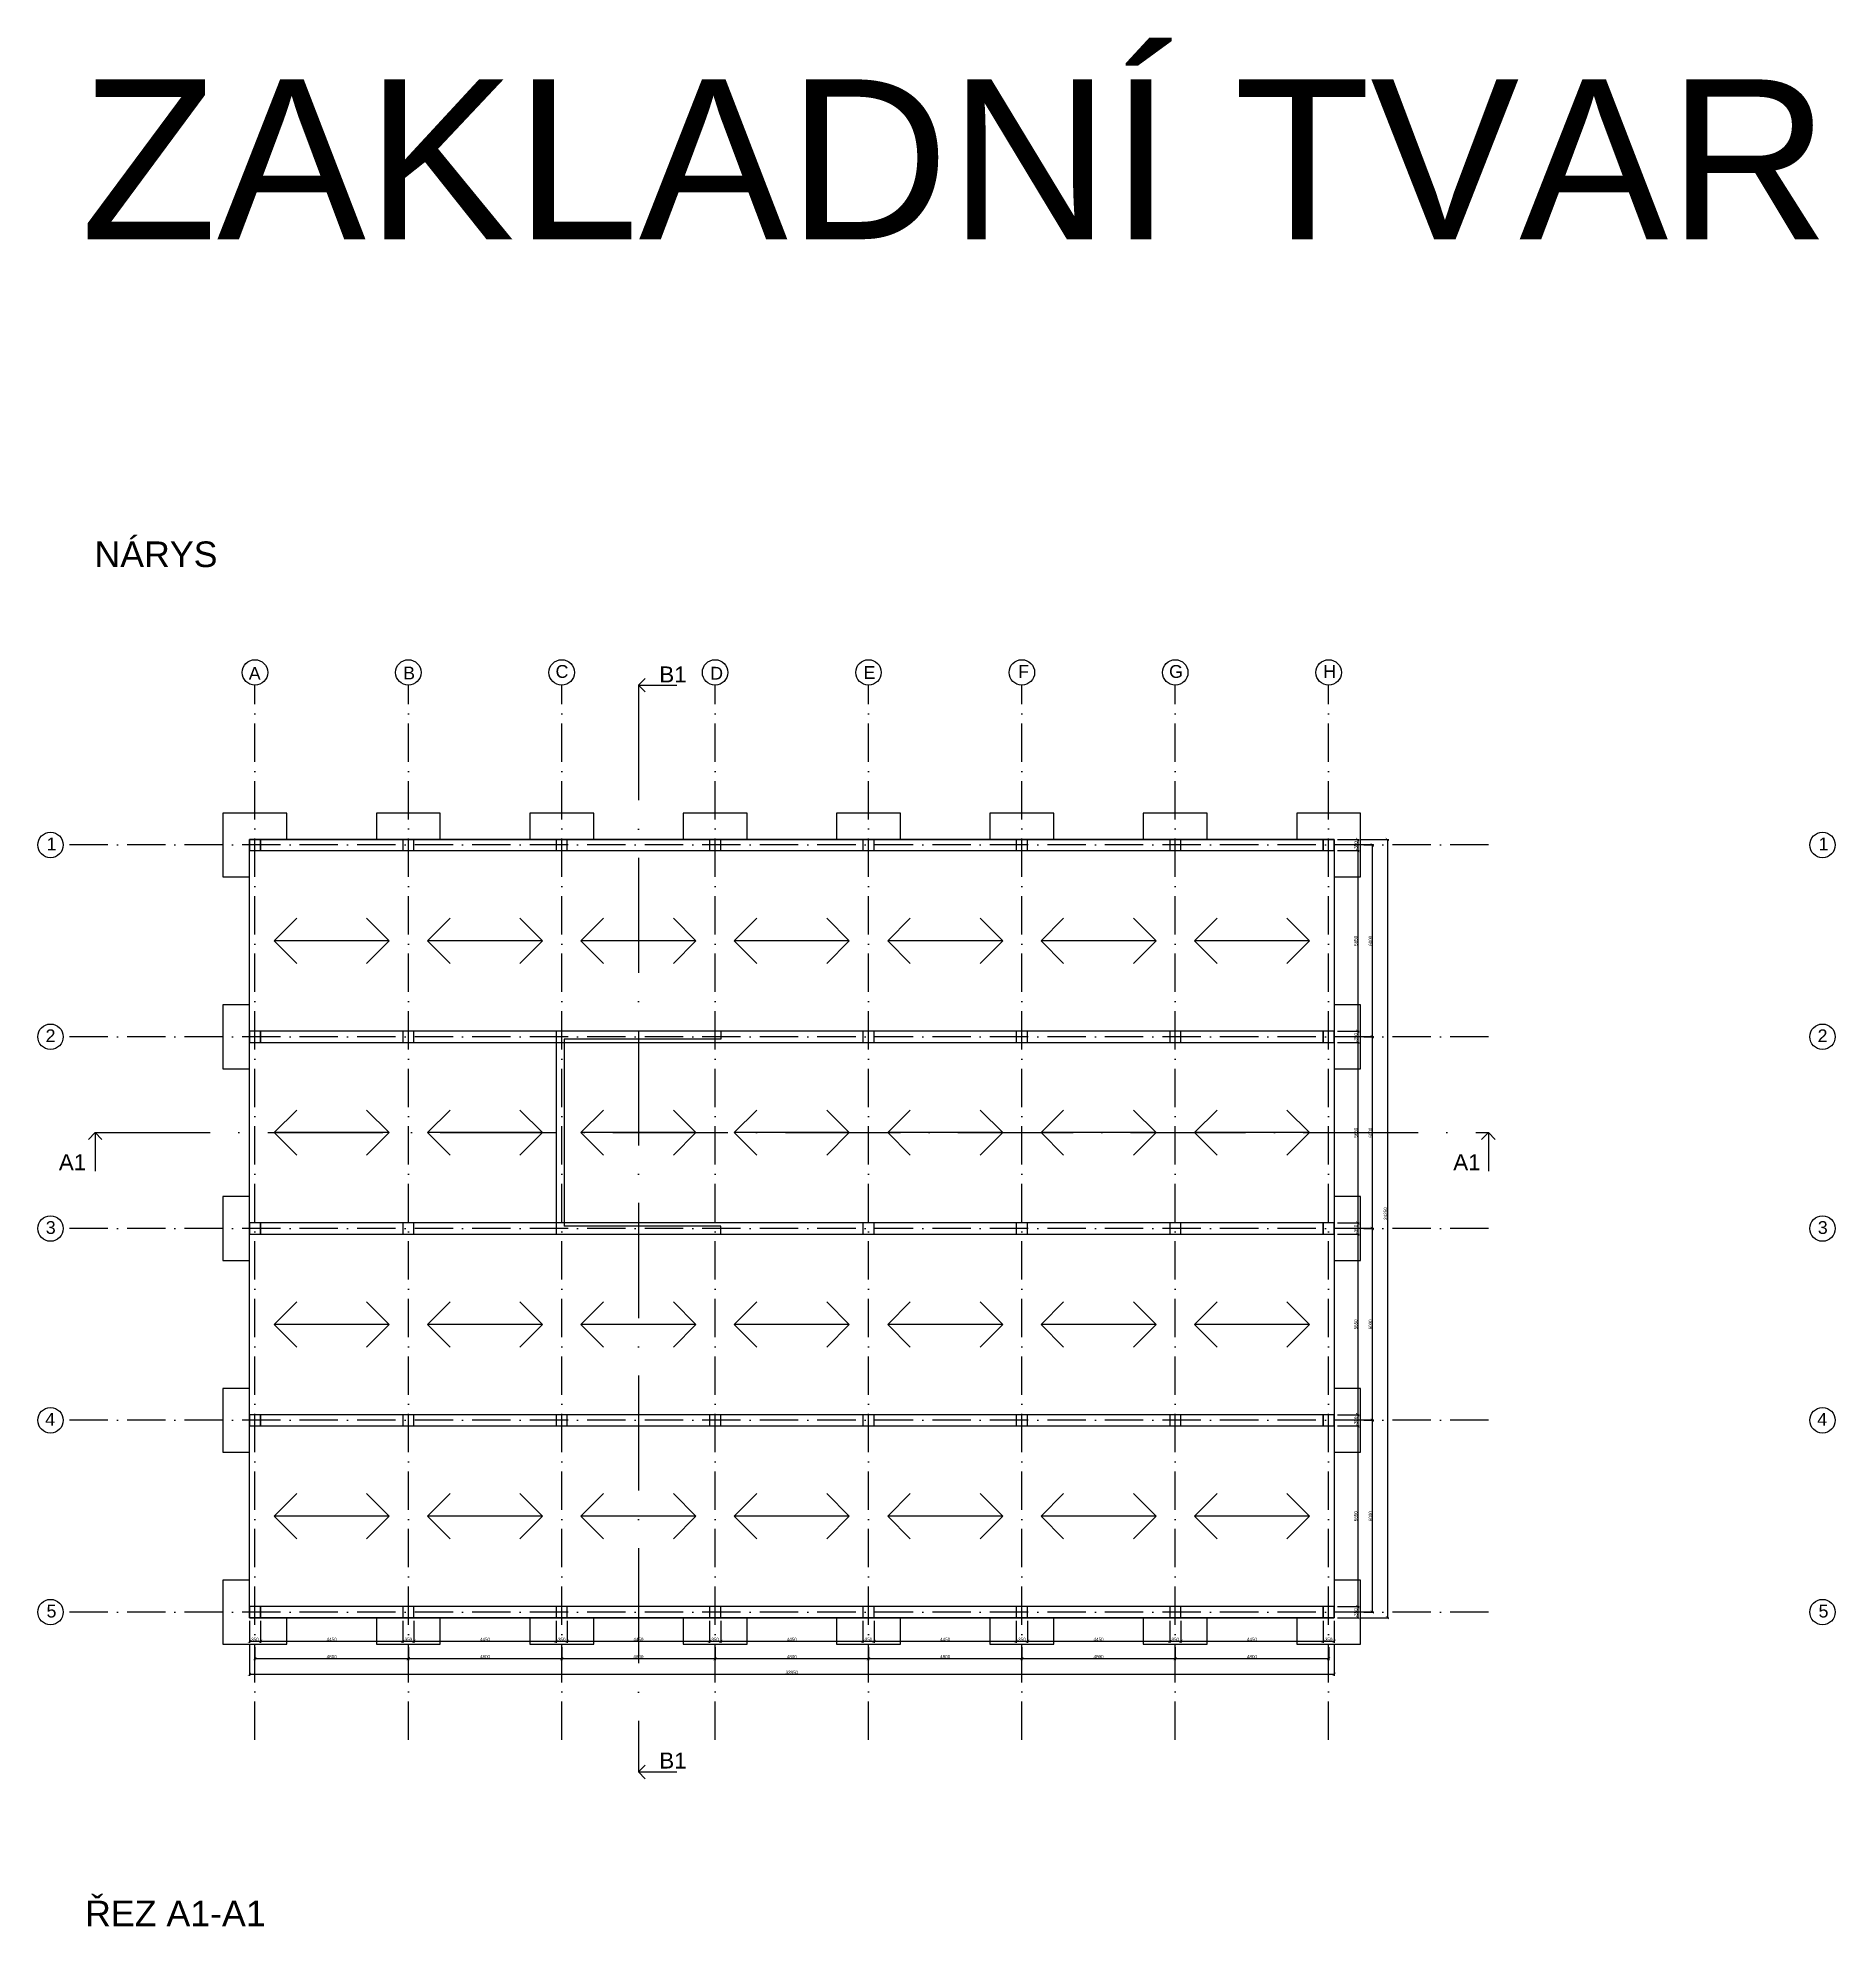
# Model space of a CAD drawing. Header units: millimetres. Extents: x 1924 to 471109, y -30014 to 109986.
# Drawn here: x 1924 to 58173, y 36938 to 96021 of the extents above; entities that cross this region are included whole.
import ezdxf

# ---------------------------------------------------------------- set-up
doc = ezdxf.new("R2010")
doc.units = ezdxf.units.MM
doc.header["$LTSCALE"] = 100
doc.linetypes.add('ACAD_ISO10W100', pattern=[18, 12, -3, 0, -3])
doc.layers.add('DESKA', color=40, linetype='Continuous', lineweight=30, plot=False)
doc.layers.add('nosne steny', color=140, linetype='Continuous', lineweight=30, plot=False)
for name, color, linetype in [('koty', 140, 'Continuous'), ('rez osy', 255, 'ACAD_ISO10W100'), ('smer pnuti', 255, 'Continuous')]:
    doc.layers.add(name, color=color, linetype=linetype)
for name, color, linetype, plot in [('osy objektu', 130, 'ACAD_ISO10W100', False), ('osy objektu text', 130, 'Continuous', False), ('pasy', 50, 'Continuous', False), ('patky', 240, 'Continuous', False), ('POJMENOVANI', 255, 'Continuous', False)]:
    doc.layers.add(name, color=color, linetype=linetype, plot=plot)
doc.layers.add('sloupy', color=90, linetype='Continuous', lineweight=30)
doc.styles.add('osy', font='arial.ttf', dxfattribs={"height": 400})
doc.styles.add('popisky', font='arial.ttf', dxfattribs={"height": 200})
doc.styles.add('rez', font='arial.ttf', dxfattribs={"height": 500})
doc.styles.get("Standard").update_dxf_attribs({"font": 'arial.ttf'})
doc.styles.add('ZADANI', font='arial.ttf', dxfattribs={"height": 5000})
doc.dimstyles.new('koty 100', dxfattribs={"dimtxt": 100, "dimasz": 100, "dimexe": 50, "dimexo": 100, "dimgap": 10, "dimtad": 1, "dimtxsty": 'Standard', "dimblk": 'ARCHTICK', "dimcen": 2.5, "dimadec": 0, "dimazin": 0, "dimtfac": 1, "dimtmove": 0, "dimatfit": 3, "dimfxl": 1, "dimarcsym": 0})

# ---------------------------------------------------------------- blocks, each defined once
blk = doc.blocks.new('_ArchTick')
at = {"color": 0, "linetype": 'ByBlock', "const_width": 0.15}
blk.add_lwpolyline([(-0.5, -0.5), (0.5, 0.5)], dxfattribs=at)
blk = doc.blocks.new('*D2')
at = {"layer": 'Defpoints', "color": 0, "transparency": 16777216}
for p in [(42496, 70941), (42496, 70591), (43230, 70591)]:
    blk.add_point(p, dxfattribs=at)
at = {"layer": 'koty', "color": 0, "lineweight": -2, "transparency": 16777216}
for p, q in [((42596, 70941), (43280, 70941)), ((43230, 70941), (43230, 70591)), ((42596, 70591), (43280, 70591))]:
    blk.add_line(p, q, dxfattribs=at)
at = {"layer": 'koty', "color": 0, "lineweight": -2, "transparency": 16777216, "xscale": 100, "yscale": 100, "zscale": 100}
for p, rotation in [((43230, 70941), 90), ((43230, 70591), 270)]:
    blk.add_blockref('_ArchTick', p, dxfattribs=dict(at, rotation=rotation))
at = {"layer": 'koty', "color": 0, "transparency": 16777216, "insert": (43169, 70766), "char_height": 100, "attachment_point": 5, "rotation": 90}
blk.add_mtext('350', dxfattribs=at)
blk = doc.blocks.new('*D3')
at = {"layer": 'Defpoints', "color": 0, "transparency": 16777216}
for p in [(42496, 70591), (42496, 64941), (43230, 64941)]:
    blk.add_point(p, dxfattribs=at)
at = {"layer": 'koty', "color": 0, "lineweight": -2, "transparency": 16777216}
for p, q in [((42596, 70591), (43280, 70591)), ((43230, 70591), (43230, 64941)), ((42596, 64941), (43280, 64941))]:
    blk.add_line(p, q, dxfattribs=at)
at = {"layer": 'koty', "color": 0, "lineweight": -2, "transparency": 16777216, "xscale": 100, "yscale": 100, "zscale": 100}
for p, rotation in [((43230, 70591), 90), ((43230, 64941), 270)]:
    blk.add_blockref('_ArchTick', p, dxfattribs=dict(at, rotation=rotation))
at = {"layer": 'koty', "color": 0, "transparency": 16777216, "insert": (43169, 67766), "char_height": 100, "attachment_point": 5, "rotation": 90}
blk.add_mtext('5650', dxfattribs=at)
blk = doc.blocks.new('*D4')
at = {"layer": 'Defpoints', "color": 0, "transparency": 16777216}
for p in [(42496, 64941), (42496, 64591), (43230, 64591)]:
    blk.add_point(p, dxfattribs=at)
at = {"layer": 'koty', "color": 0, "lineweight": -2, "transparency": 16777216}
for p, q in [((42596, 64941), (43280, 64941)), ((42596, 64591), (43280, 64591)), ((43230, 64941), (43230, 64591))]:
    blk.add_line(p, q, dxfattribs=at)
at = {"layer": 'koty', "color": 0, "lineweight": -2, "transparency": 16777216, "xscale": 100, "yscale": 100, "zscale": 100}
for p, rotation in [((43230, 64941), 90), ((43230, 64591), 270)]:
    blk.add_blockref('_ArchTick', p, dxfattribs=dict(at, rotation=rotation))
at = {"layer": 'koty', "color": 0, "transparency": 16777216, "insert": (43169, 64766), "char_height": 100, "attachment_point": 5, "rotation": 90}
blk.add_mtext('350', dxfattribs=at)
blk = doc.blocks.new('*D5')
at = {"layer": 'Defpoints', "color": 0, "transparency": 16777216}
for p in [(42496, 64591), (42496, 58941), (43230, 58941)]:
    blk.add_point(p, dxfattribs=at)
at = {"layer": 'koty', "color": 0, "lineweight": -2, "transparency": 16777216}
for p, q in [((42596, 64591), (43280, 64591)), ((43230, 64591), (43230, 58941)), ((42596, 58941), (43280, 58941))]:
    blk.add_line(p, q, dxfattribs=at)
at = {"layer": 'koty', "color": 0, "lineweight": -2, "transparency": 16777216, "xscale": 100, "yscale": 100, "zscale": 100}
for p, rotation in [((43230, 64591), 90), ((43230, 58941), 270)]:
    blk.add_blockref('_ArchTick', p, dxfattribs=dict(at, rotation=rotation))
at = {"layer": 'koty', "color": 0, "transparency": 16777216, "insert": (43169, 61766), "char_height": 100, "attachment_point": 5, "rotation": 90}
blk.add_mtext('5650', dxfattribs=at)
blk = doc.blocks.new('*D6')
at = {"layer": 'Defpoints', "color": 0, "transparency": 16777216}
for p in [(42496, 58941), (42496, 58591), (43230, 58591)]:
    blk.add_point(p, dxfattribs=at)
at = {"layer": 'koty', "color": 0, "lineweight": -2, "transparency": 16777216}
for p, q in [((42596, 58941), (43280, 58941)), ((42596, 58591), (43280, 58591)), ((43230, 58941), (43230, 58591))]:
    blk.add_line(p, q, dxfattribs=at)
at = {"layer": 'koty', "color": 0, "lineweight": -2, "transparency": 16777216, "xscale": 100, "yscale": 100, "zscale": 100}
for p, rotation in [((43230, 58941), 90), ((43230, 58591), 270)]:
    blk.add_blockref('_ArchTick', p, dxfattribs=dict(at, rotation=rotation))
at = {"layer": 'koty', "color": 0, "transparency": 16777216, "insert": (43169, 58766), "char_height": 100, "attachment_point": 5, "rotation": 90}
blk.add_mtext('350', dxfattribs=at)
blk = doc.blocks.new('*D7')
at = {"layer": 'Defpoints', "color": 0, "transparency": 16777216}
for p in [(42496, 58591), (42496, 52941), (43230, 52941)]:
    blk.add_point(p, dxfattribs=at)
at = {"layer": 'koty', "color": 0, "lineweight": -2, "transparency": 16777216}
for p, q in [((42596, 58591), (43280, 58591)), ((43230, 58591), (43230, 52941)), ((42596, 52941), (43280, 52941))]:
    blk.add_line(p, q, dxfattribs=at)
at = {"layer": 'koty', "color": 0, "lineweight": -2, "transparency": 16777216, "xscale": 100, "yscale": 100, "zscale": 100}
for p, rotation in [((43230, 58591), 90), ((43230, 52941), 270)]:
    blk.add_blockref('_ArchTick', p, dxfattribs=dict(at, rotation=rotation))
at = {"layer": 'koty', "color": 0, "transparency": 16777216, "insert": (43169, 55766), "char_height": 100, "attachment_point": 5, "rotation": 90}
blk.add_mtext('5650', dxfattribs=at)
blk = doc.blocks.new('*D8')
at = {"layer": 'Defpoints', "color": 0, "transparency": 16777216}
for p in [(42496, 52941), (42496, 52591), (43230, 52591)]:
    blk.add_point(p, dxfattribs=at)
at = {"layer": 'koty', "color": 0, "lineweight": -2, "transparency": 16777216}
for p, q in [((42596, 52941), (43280, 52941)), ((42596, 52591), (43280, 52591)), ((43230, 52941), (43230, 52591))]:
    blk.add_line(p, q, dxfattribs=at)
at = {"layer": 'koty', "color": 0, "lineweight": -2, "transparency": 16777216, "xscale": 100, "yscale": 100, "zscale": 100}
for p, rotation in [((43230, 52941), 90), ((43230, 52591), 270)]:
    blk.add_blockref('_ArchTick', p, dxfattribs=dict(at, rotation=rotation))
at = {"layer": 'koty', "color": 0, "transparency": 16777216, "insert": (43169, 52766), "char_height": 100, "attachment_point": 5, "rotation": 90}
blk.add_mtext('350', dxfattribs=at)
blk = doc.blocks.new('*D9')
at = {"layer": 'Defpoints', "color": 0, "transparency": 16777216}
for p in [(42496, 52591), (42496, 46941), (43230, 46941)]:
    blk.add_point(p, dxfattribs=at)
at = {"layer": 'koty', "color": 0, "lineweight": -2, "transparency": 16777216}
for p, q in [((42596, 52591), (43280, 52591)), ((43230, 52591), (43230, 46941)), ((42596, 46941), (43280, 46941))]:
    blk.add_line(p, q, dxfattribs=at)
at = {"layer": 'koty', "color": 0, "lineweight": -2, "transparency": 16777216, "xscale": 100, "yscale": 100, "zscale": 100}
for p, rotation in [((43230, 52591), 90), ((43230, 46941), 270)]:
    blk.add_blockref('_ArchTick', p, dxfattribs=dict(at, rotation=rotation))
at = {"layer": 'koty', "color": 0, "transparency": 16777216, "insert": (43169, 49766), "char_height": 100, "attachment_point": 5, "rotation": 90}
blk.add_mtext('5650', dxfattribs=at)
blk = doc.blocks.new('*D10')
at = {"layer": 'Defpoints', "color": 0, "transparency": 16777216}
for p in [(42496, 46941), (42496, 46591), (43230, 46591)]:
    blk.add_point(p, dxfattribs=at)
at = {"layer": 'koty', "color": 0, "lineweight": -2, "transparency": 16777216}
for p, q in [((42596, 46941), (43280, 46941)), ((43230, 46941), (43230, 46591)), ((42596, 46591), (43280, 46591))]:
    blk.add_line(p, q, dxfattribs=at)
at = {"layer": 'koty', "color": 0, "lineweight": -2, "transparency": 16777216, "xscale": 100, "yscale": 100, "zscale": 100}
for p, rotation in [((43230, 46941), 90), ((43230, 46591), 270)]:
    blk.add_blockref('_ArchTick', p, dxfattribs=dict(at, rotation=rotation))
at = {"layer": 'koty', "color": 0, "transparency": 16777216, "insert": (43169, 46766), "char_height": 100, "attachment_point": 5, "rotation": 90}
blk.add_mtext('350', dxfattribs=at)
blk = doc.blocks.new('*D11')
at = {"layer": 'Defpoints', "color": 0, "transparency": 16777216}
for p in [(43321, 70766), (43321, 64766), (43687, 64766)]:
    blk.add_point(p, dxfattribs=at)
at = {"layer": 'koty', "color": 0, "lineweight": -2, "transparency": 16777216}
for p, q in [((43421, 70766), (43737, 70766)), ((43687, 70766), (43687, 64766)), ((43421, 64766), (43737, 64766))]:
    blk.add_line(p, q, dxfattribs=at)
at = {"layer": 'koty', "color": 0, "lineweight": -2, "transparency": 16777216, "xscale": 100, "yscale": 100, "zscale": 100}
for p, rotation in [((43687, 70766), 90), ((43687, 64766), 270)]:
    blk.add_blockref('_ArchTick', p, dxfattribs=dict(at, rotation=rotation))
at = {"layer": 'koty', "color": 0, "transparency": 16777216, "insert": (43626, 67766), "char_height": 100, "attachment_point": 5, "rotation": 90}
blk.add_mtext('6000', dxfattribs=at)
blk = doc.blocks.new('*D12')
at = {"layer": 'Defpoints', "color": 0, "transparency": 16777216}
for p in [(43321, 64766), (43321, 58766), (43687, 58766)]:
    blk.add_point(p, dxfattribs=at)
at = {"layer": 'koty', "color": 0, "lineweight": -2, "transparency": 16777216}
for p, q in [((43421, 64766), (43737, 64766)), ((43687, 64766), (43687, 58766)), ((43421, 58766), (43737, 58766))]:
    blk.add_line(p, q, dxfattribs=at)
at = {"layer": 'koty', "color": 0, "lineweight": -2, "transparency": 16777216, "xscale": 100, "yscale": 100, "zscale": 100}
for p, rotation in [((43687, 64766), 90), ((43687, 58766), 270)]:
    blk.add_blockref('_ArchTick', p, dxfattribs=dict(at, rotation=rotation))
at = {"layer": 'koty', "color": 0, "transparency": 16777216, "insert": (43626, 61766), "char_height": 100, "attachment_point": 5, "rotation": 90}
blk.add_mtext('6000', dxfattribs=at)
blk = doc.blocks.new('*D13')
at = {"layer": 'Defpoints', "color": 0, "transparency": 16777216}
for p in [(43321, 58766), (43321, 52766), (43687, 52766)]:
    blk.add_point(p, dxfattribs=at)
at = {"layer": 'koty', "color": 0, "lineweight": -2, "transparency": 16777216}
for p, q in [((43421, 58766), (43737, 58766)), ((43687, 58766), (43687, 52766)), ((43421, 52766), (43737, 52766))]:
    blk.add_line(p, q, dxfattribs=at)
at = {"layer": 'koty', "color": 0, "lineweight": -2, "transparency": 16777216, "xscale": 100, "yscale": 100, "zscale": 100}
for p, rotation in [((43687, 58766), 90), ((43687, 52766), 270)]:
    blk.add_blockref('_ArchTick', p, dxfattribs=dict(at, rotation=rotation))
at = {"layer": 'koty', "color": 0, "transparency": 16777216, "insert": (43626, 55766), "char_height": 100, "attachment_point": 5, "rotation": 90}
blk.add_mtext('6000', dxfattribs=at)
blk = doc.blocks.new('*D14')
at = {"layer": 'Defpoints', "color": 0, "transparency": 16777216}
for p in [(43321, 52766), (43321, 46766), (43687, 46766)]:
    blk.add_point(p, dxfattribs=at)
at = {"layer": 'koty', "color": 0, "lineweight": -2, "transparency": 16777216}
for p, q in [((43421, 52766), (43737, 52766)), ((43687, 52766), (43687, 46766)), ((43421, 46766), (43737, 46766))]:
    blk.add_line(p, q, dxfattribs=at)
at = {"layer": 'koty', "color": 0, "lineweight": -2, "transparency": 16777216, "xscale": 100, "yscale": 100, "zscale": 100}
for p, rotation in [((43687, 52766), 90), ((43687, 46766), 270)]:
    blk.add_blockref('_ArchTick', p, dxfattribs=dict(at, rotation=rotation))
at = {"layer": 'koty', "color": 0, "transparency": 16777216, "insert": (43626, 49766), "char_height": 100, "attachment_point": 5, "rotation": 90}
blk.add_mtext('6000', dxfattribs=at)
blk = doc.blocks.new('*D15')
at = {"layer": 'Defpoints', "color": 0, "transparency": 16777216}
for p in [(43230, 70941), (43230, 46591), (44158, 46591)]:
    blk.add_point(p, dxfattribs=at)
at = {"layer": 'koty', "color": 0, "lineweight": -2, "transparency": 16777216}
for p, q in [((43330, 70941), (44208, 70941)), ((44158, 70941), (44158, 46591)), ((43330, 46591), (44208, 46591))]:
    blk.add_line(p, q, dxfattribs=at)
at = {"layer": 'koty', "color": 0, "lineweight": -2, "transparency": 16777216, "xscale": 100, "yscale": 100, "zscale": 100}
for p, rotation in [((44158, 70941), 90), ((44158, 46591), 270)]:
    blk.add_blockref('_ArchTick', p, dxfattribs=dict(at, rotation=rotation))
at = {"layer": 'koty', "color": 0, "transparency": 16777216, "insert": (44097, 59234), "char_height": 100, "attachment_point": 5, "rotation": 90}
blk.add_mtext('24350', dxfattribs=at)
blk = doc.blocks.new('*D16')
at = {"layer": 'Defpoints', "color": 0, "transparency": 16777216}
for p in [(8546, 46591), (8896, 46591), (8896, 45851)]:
    blk.add_point(p, dxfattribs=at)
at = {"layer": 'koty', "color": 0, "lineweight": -2, "transparency": 16777216}
for p, q in [((8546, 46491), (8546, 45801)), ((8896, 46491), (8896, 45801)), ((8546, 45851), (8896, 45851))]:
    blk.add_line(p, q, dxfattribs=at)
at = {"layer": 'koty', "color": 0, "lineweight": -2, "transparency": 16777216, "xscale": 100, "yscale": 100, "zscale": 100, "rotation": 180}
blk.add_blockref('_ArchTick', (8546, 45851), dxfattribs=at)
at = {"layer": 'koty', "color": 0, "lineweight": -2, "transparency": 16777216, "xscale": 100, "yscale": 100, "zscale": 100}
blk.add_blockref('_ArchTick', (8896, 45851), dxfattribs=at)
at = {"layer": 'koty', "color": 0, "transparency": 16777216, "insert": (8721, 45912), "char_height": 100, "attachment_point": 5}
blk.add_mtext('350', dxfattribs=at)
blk = doc.blocks.new('*D17')
at = {"layer": 'Defpoints', "color": 0, "transparency": 16777216}
for p in [(8896, 46591), (13346, 46591), (13346, 45851)]:
    blk.add_point(p, dxfattribs=at)
at = {"layer": 'koty', "color": 0, "lineweight": -2, "transparency": 16777216}
for p, q in [((8896, 46491), (8896, 45801)), ((13346, 46491), (13346, 45801)), ((8896, 45851), (13346, 45851))]:
    blk.add_line(p, q, dxfattribs=at)
at = {"layer": 'koty', "color": 0, "lineweight": -2, "transparency": 16777216, "xscale": 100, "yscale": 100, "zscale": 100, "rotation": 180}
blk.add_blockref('_ArchTick', (8896, 45851), dxfattribs=at)
at = {"layer": 'koty', "color": 0, "lineweight": -2, "transparency": 16777216, "xscale": 100, "yscale": 100, "zscale": 100}
blk.add_blockref('_ArchTick', (13346, 45851), dxfattribs=at)
at = {"layer": 'koty', "color": 0, "transparency": 16777216, "insert": (11121, 45912), "char_height": 100, "attachment_point": 5}
blk.add_mtext('4450', dxfattribs=at)
blk = doc.blocks.new('*D18')
at = {"layer": 'Defpoints', "color": 0, "transparency": 16777216}
for p in [(13346, 46591), (13696, 46591), (13696, 45851)]:
    blk.add_point(p, dxfattribs=at)
at = {"layer": 'koty', "color": 0, "lineweight": -2, "transparency": 16777216}
for p, q in [((13346, 46491), (13346, 45801)), ((13696, 46491), (13696, 45801)), ((13346, 45851), (13696, 45851))]:
    blk.add_line(p, q, dxfattribs=at)
at = {"layer": 'koty', "color": 0, "lineweight": -2, "transparency": 16777216, "xscale": 100, "yscale": 100, "zscale": 100, "rotation": 180}
blk.add_blockref('_ArchTick', (13346, 45851), dxfattribs=at)
at = {"layer": 'koty', "color": 0, "lineweight": -2, "transparency": 16777216, "xscale": 100, "yscale": 100, "zscale": 100}
blk.add_blockref('_ArchTick', (13696, 45851), dxfattribs=at)
at = {"layer": 'koty', "color": 0, "transparency": 16777216, "insert": (13521, 45912), "char_height": 100, "attachment_point": 5}
blk.add_mtext('350', dxfattribs=at)
blk = doc.blocks.new('*D19')
at = {"layer": 'Defpoints', "color": 0, "transparency": 16777216}
for p in [(13696, 46591), (18146, 46591), (18146, 45851)]:
    blk.add_point(p, dxfattribs=at)
at = {"layer": 'koty', "color": 0, "lineweight": -2, "transparency": 16777216}
for p, q in [((13696, 46491), (13696, 45801)), ((18146, 46491), (18146, 45801)), ((13696, 45851), (18146, 45851))]:
    blk.add_line(p, q, dxfattribs=at)
at = {"layer": 'koty', "color": 0, "lineweight": -2, "transparency": 16777216, "xscale": 100, "yscale": 100, "zscale": 100, "rotation": 180}
blk.add_blockref('_ArchTick', (13696, 45851), dxfattribs=at)
at = {"layer": 'koty', "color": 0, "lineweight": -2, "transparency": 16777216, "xscale": 100, "yscale": 100, "zscale": 100}
blk.add_blockref('_ArchTick', (18146, 45851), dxfattribs=at)
at = {"layer": 'koty', "color": 0, "transparency": 16777216, "insert": (15921, 45912), "char_height": 100, "attachment_point": 5}
blk.add_mtext('4450', dxfattribs=at)
blk = doc.blocks.new('*D20')
at = {"layer": 'Defpoints', "color": 0, "transparency": 16777216}
for p in [(18146, 46591), (18496, 46591), (18496, 45851)]:
    blk.add_point(p, dxfattribs=at)
at = {"layer": 'koty', "color": 0, "lineweight": -2, "transparency": 16777216}
for p, q in [((18146, 46491), (18146, 45801)), ((18496, 46491), (18496, 45801)), ((18146, 45851), (18496, 45851))]:
    blk.add_line(p, q, dxfattribs=at)
at = {"layer": 'koty', "color": 0, "lineweight": -2, "transparency": 16777216, "xscale": 100, "yscale": 100, "zscale": 100, "rotation": 180}
blk.add_blockref('_ArchTick', (18146, 45851), dxfattribs=at)
at = {"layer": 'koty', "color": 0, "lineweight": -2, "transparency": 16777216, "xscale": 100, "yscale": 100, "zscale": 100}
blk.add_blockref('_ArchTick', (18496, 45851), dxfattribs=at)
at = {"layer": 'koty', "color": 0, "transparency": 16777216, "insert": (18321, 45912), "char_height": 100, "attachment_point": 5}
blk.add_mtext('350', dxfattribs=at)
blk = doc.blocks.new('*D21')
at = {"layer": 'Defpoints', "color": 0, "transparency": 16777216}
for p in [(18496, 46591), (22946, 46591), (22946, 45851)]:
    blk.add_point(p, dxfattribs=at)
at = {"layer": 'koty', "color": 0, "lineweight": -2, "transparency": 16777216}
for p, q in [((18496, 46491), (18496, 45801)), ((22946, 46491), (22946, 45801)), ((18496, 45851), (22946, 45851))]:
    blk.add_line(p, q, dxfattribs=at)
at = {"layer": 'koty', "color": 0, "lineweight": -2, "transparency": 16777216, "xscale": 100, "yscale": 100, "zscale": 100, "rotation": 180}
blk.add_blockref('_ArchTick', (18496, 45851), dxfattribs=at)
at = {"layer": 'koty', "color": 0, "lineweight": -2, "transparency": 16777216, "xscale": 100, "yscale": 100, "zscale": 100}
blk.add_blockref('_ArchTick', (22946, 45851), dxfattribs=at)
at = {"layer": 'koty', "color": 0, "transparency": 16777216, "insert": (20721, 45912), "char_height": 100, "attachment_point": 5}
blk.add_mtext('4450', dxfattribs=at)
blk = doc.blocks.new('*D22')
at = {"layer": 'Defpoints', "color": 0, "transparency": 16777216}
for p in [(22946, 46591), (23296, 46591), (23296, 45851)]:
    blk.add_point(p, dxfattribs=at)
at = {"layer": 'koty', "color": 0, "lineweight": -2, "transparency": 16777216}
for p, q in [((22946, 46491), (22946, 45801)), ((23296, 46491), (23296, 45801)), ((22946, 45851), (23296, 45851))]:
    blk.add_line(p, q, dxfattribs=at)
at = {"layer": 'koty', "color": 0, "lineweight": -2, "transparency": 16777216, "xscale": 100, "yscale": 100, "zscale": 100, "rotation": 180}
blk.add_blockref('_ArchTick', (22946, 45851), dxfattribs=at)
at = {"layer": 'koty', "color": 0, "lineweight": -2, "transparency": 16777216, "xscale": 100, "yscale": 100, "zscale": 100}
blk.add_blockref('_ArchTick', (23296, 45851), dxfattribs=at)
at = {"layer": 'koty', "color": 0, "transparency": 16777216, "insert": (23121, 45912), "char_height": 100, "attachment_point": 5}
blk.add_mtext('350', dxfattribs=at)
blk = doc.blocks.new('*D23')
at = {"layer": 'Defpoints', "color": 0, "transparency": 16777216}
for p in [(23296, 46591), (27746, 46591), (27746, 45851)]:
    blk.add_point(p, dxfattribs=at)
at = {"layer": 'koty', "color": 0, "lineweight": -2, "transparency": 16777216}
for p, q in [((23296, 46491), (23296, 45801)), ((27746, 46491), (27746, 45801)), ((23296, 45851), (27746, 45851))]:
    blk.add_line(p, q, dxfattribs=at)
at = {"layer": 'koty', "color": 0, "lineweight": -2, "transparency": 16777216, "xscale": 100, "yscale": 100, "zscale": 100, "rotation": 180}
blk.add_blockref('_ArchTick', (23296, 45851), dxfattribs=at)
at = {"layer": 'koty', "color": 0, "lineweight": -2, "transparency": 16777216, "xscale": 100, "yscale": 100, "zscale": 100}
blk.add_blockref('_ArchTick', (27746, 45851), dxfattribs=at)
at = {"layer": 'koty', "color": 0, "transparency": 16777216, "insert": (25521, 45912), "char_height": 100, "attachment_point": 5}
blk.add_mtext('4450', dxfattribs=at)
blk = doc.blocks.new('*D24')
at = {"layer": 'Defpoints', "color": 0, "transparency": 16777216}
for p in [(27746, 46591), (28096, 46591), (28096, 45851)]:
    blk.add_point(p, dxfattribs=at)
at = {"layer": 'koty', "color": 0, "lineweight": -2, "transparency": 16777216}
for p, q in [((27746, 46491), (27746, 45801)), ((28096, 46491), (28096, 45801)), ((27746, 45851), (28096, 45851))]:
    blk.add_line(p, q, dxfattribs=at)
at = {"layer": 'koty', "color": 0, "lineweight": -2, "transparency": 16777216, "xscale": 100, "yscale": 100, "zscale": 100, "rotation": 180}
blk.add_blockref('_ArchTick', (27746, 45851), dxfattribs=at)
at = {"layer": 'koty', "color": 0, "lineweight": -2, "transparency": 16777216, "xscale": 100, "yscale": 100, "zscale": 100}
blk.add_blockref('_ArchTick', (28096, 45851), dxfattribs=at)
at = {"layer": 'koty', "color": 0, "transparency": 16777216, "insert": (27921, 45912), "char_height": 100, "attachment_point": 5}
blk.add_mtext('350', dxfattribs=at)
blk = doc.blocks.new('*D25')
at = {"layer": 'Defpoints', "color": 0, "transparency": 16777216}
for p in [(28096, 46591), (32546, 46591), (32546, 45851)]:
    blk.add_point(p, dxfattribs=at)
at = {"layer": 'koty', "color": 0, "lineweight": -2, "transparency": 16777216}
for p, q in [((28096, 46491), (28096, 45801)), ((32546, 46491), (32546, 45801)), ((28096, 45851), (32546, 45851))]:
    blk.add_line(p, q, dxfattribs=at)
at = {"layer": 'koty', "color": 0, "lineweight": -2, "transparency": 16777216, "xscale": 100, "yscale": 100, "zscale": 100, "rotation": 180}
blk.add_blockref('_ArchTick', (28096, 45851), dxfattribs=at)
at = {"layer": 'koty', "color": 0, "lineweight": -2, "transparency": 16777216, "xscale": 100, "yscale": 100, "zscale": 100}
blk.add_blockref('_ArchTick', (32546, 45851), dxfattribs=at)
at = {"layer": 'koty', "color": 0, "transparency": 16777216, "insert": (30321, 45912), "char_height": 100, "attachment_point": 5}
blk.add_mtext('4450', dxfattribs=at)
blk = doc.blocks.new('*D26')
at = {"layer": 'Defpoints', "color": 0, "transparency": 16777216}
for p in [(32546, 46591), (32896, 46591), (32896, 45851)]:
    blk.add_point(p, dxfattribs=at)
at = {"layer": 'koty', "color": 0, "lineweight": -2, "transparency": 16777216}
for p, q in [((32546, 46491), (32546, 45801)), ((32896, 46491), (32896, 45801)), ((32546, 45851), (32896, 45851))]:
    blk.add_line(p, q, dxfattribs=at)
at = {"layer": 'koty', "color": 0, "lineweight": -2, "transparency": 16777216, "xscale": 100, "yscale": 100, "zscale": 100, "rotation": 180}
blk.add_blockref('_ArchTick', (32546, 45851), dxfattribs=at)
at = {"layer": 'koty', "color": 0, "lineweight": -2, "transparency": 16777216, "xscale": 100, "yscale": 100, "zscale": 100}
blk.add_blockref('_ArchTick', (32896, 45851), dxfattribs=at)
at = {"layer": 'koty', "color": 0, "transparency": 16777216, "insert": (32721, 45912), "char_height": 100, "attachment_point": 5}
blk.add_mtext('350', dxfattribs=at)
blk = doc.blocks.new('*D27')
at = {"layer": 'Defpoints', "color": 0, "transparency": 16777216}
for p in [(32896, 46591), (37346, 46591), (37346, 45851)]:
    blk.add_point(p, dxfattribs=at)
at = {"layer": 'koty', "color": 0, "lineweight": -2, "transparency": 16777216}
for p, q in [((32896, 46491), (32896, 45801)), ((37346, 46491), (37346, 45801)), ((32896, 45851), (37346, 45851))]:
    blk.add_line(p, q, dxfattribs=at)
at = {"layer": 'koty', "color": 0, "lineweight": -2, "transparency": 16777216, "xscale": 100, "yscale": 100, "zscale": 100, "rotation": 180}
blk.add_blockref('_ArchTick', (32896, 45851), dxfattribs=at)
at = {"layer": 'koty', "color": 0, "lineweight": -2, "transparency": 16777216, "xscale": 100, "yscale": 100, "zscale": 100}
blk.add_blockref('_ArchTick', (37346, 45851), dxfattribs=at)
at = {"layer": 'koty', "color": 0, "transparency": 16777216, "insert": (35121, 45912), "char_height": 100, "attachment_point": 5}
blk.add_mtext('4450', dxfattribs=at)
blk = doc.blocks.new('*D28')
at = {"layer": 'Defpoints', "color": 0, "transparency": 16777216}
for p in [(37346, 46591), (37696, 46591), (37696, 45851)]:
    blk.add_point(p, dxfattribs=at)
at = {"layer": 'koty', "color": 0, "lineweight": -2, "transparency": 16777216}
for p, q in [((37346, 46491), (37346, 45801)), ((37696, 46491), (37696, 45801)), ((37346, 45851), (37696, 45851))]:
    blk.add_line(p, q, dxfattribs=at)
at = {"layer": 'koty', "color": 0, "lineweight": -2, "transparency": 16777216, "xscale": 100, "yscale": 100, "zscale": 100, "rotation": 180}
blk.add_blockref('_ArchTick', (37346, 45851), dxfattribs=at)
at = {"layer": 'koty', "color": 0, "lineweight": -2, "transparency": 16777216, "xscale": 100, "yscale": 100, "zscale": 100}
blk.add_blockref('_ArchTick', (37696, 45851), dxfattribs=at)
at = {"layer": 'koty', "color": 0, "transparency": 16777216, "insert": (37521, 45912), "char_height": 100, "attachment_point": 5}
blk.add_mtext('350', dxfattribs=at)
blk = doc.blocks.new('*D29')
at = {"layer": 'Defpoints', "color": 0, "transparency": 16777216}
for p in [(37696, 46591), (42146, 46591), (42146, 45851)]:
    blk.add_point(p, dxfattribs=at)
at = {"layer": 'koty', "color": 0, "lineweight": -2, "transparency": 16777216}
for p, q in [((37696, 46491), (37696, 45801)), ((42146, 46491), (42146, 45801)), ((37696, 45851), (42146, 45851))]:
    blk.add_line(p, q, dxfattribs=at)
at = {"layer": 'koty', "color": 0, "lineweight": -2, "transparency": 16777216, "xscale": 100, "yscale": 100, "zscale": 100, "rotation": 180}
blk.add_blockref('_ArchTick', (37696, 45851), dxfattribs=at)
at = {"layer": 'koty', "color": 0, "lineweight": -2, "transparency": 16777216, "xscale": 100, "yscale": 100, "zscale": 100}
blk.add_blockref('_ArchTick', (42146, 45851), dxfattribs=at)
at = {"layer": 'koty', "color": 0, "transparency": 16777216, "insert": (39921, 45912), "char_height": 100, "attachment_point": 5}
blk.add_mtext('4450', dxfattribs=at)
blk = doc.blocks.new('*D30')
at = {"layer": 'Defpoints', "color": 0, "transparency": 16777216}
for p in [(42146, 46591), (42496, 46591), (42496, 45851)]:
    blk.add_point(p, dxfattribs=at)
at = {"layer": 'koty', "color": 0, "lineweight": -2, "transparency": 16777216}
for p, q in [((42146, 46491), (42146, 45801)), ((42496, 46491), (42496, 45801)), ((42146, 45851), (42496, 45851))]:
    blk.add_line(p, q, dxfattribs=at)
at = {"layer": 'koty', "color": 0, "lineweight": -2, "transparency": 16777216, "xscale": 100, "yscale": 100, "zscale": 100, "rotation": 180}
blk.add_blockref('_ArchTick', (42146, 45851), dxfattribs=at)
at = {"layer": 'koty', "color": 0, "lineweight": -2, "transparency": 16777216, "xscale": 100, "yscale": 100, "zscale": 100}
blk.add_blockref('_ArchTick', (42496, 45851), dxfattribs=at)
at = {"layer": 'koty', "color": 0, "transparency": 16777216, "insert": (42321, 45912), "char_height": 100, "attachment_point": 5}
blk.add_mtext('350', dxfattribs=at)
blk = doc.blocks.new('*D31')
at = {"layer": 'Defpoints', "color": 0, "transparency": 16777216}
for p in [(8721, 45766), (13521, 45766), (13521, 45309)]:
    blk.add_point(p, dxfattribs=at)
at = {"layer": 'koty', "color": 0, "lineweight": -2, "transparency": 16777216}
for p, q in [((8721, 45666), (8721, 45259)), ((13521, 45666), (13521, 45259)), ((8721, 45309), (13521, 45309))]:
    blk.add_line(p, q, dxfattribs=at)
at = {"layer": 'koty', "color": 0, "lineweight": -2, "transparency": 16777216, "xscale": 100, "yscale": 100, "zscale": 100, "rotation": 180}
blk.add_blockref('_ArchTick', (8721, 45309), dxfattribs=at)
at = {"layer": 'koty', "color": 0, "lineweight": -2, "transparency": 16777216, "xscale": 100, "yscale": 100, "zscale": 100}
blk.add_blockref('_ArchTick', (13521, 45309), dxfattribs=at)
at = {"layer": 'koty', "color": 0, "transparency": 16777216, "insert": (11121, 45370), "char_height": 100, "attachment_point": 5}
blk.add_mtext('4800', dxfattribs=at)
blk = doc.blocks.new('*D32')
at = {"layer": 'Defpoints', "color": 0, "transparency": 16777216}
for p in [(13521, 45766), (18321, 45766), (18321, 45309)]:
    blk.add_point(p, dxfattribs=at)
at = {"layer": 'koty', "color": 0, "lineweight": -2, "transparency": 16777216}
for p, q in [((13521, 45666), (13521, 45259)), ((18321, 45666), (18321, 45259)), ((13521, 45309), (18321, 45309))]:
    blk.add_line(p, q, dxfattribs=at)
at = {"layer": 'koty', "color": 0, "lineweight": -2, "transparency": 16777216, "xscale": 100, "yscale": 100, "zscale": 100, "rotation": 180}
blk.add_blockref('_ArchTick', (13521, 45309), dxfattribs=at)
at = {"layer": 'koty', "color": 0, "lineweight": -2, "transparency": 16777216, "xscale": 100, "yscale": 100, "zscale": 100}
blk.add_blockref('_ArchTick', (18321, 45309), dxfattribs=at)
at = {"layer": 'koty', "color": 0, "transparency": 16777216, "insert": (15921, 45370), "char_height": 100, "attachment_point": 5}
blk.add_mtext('4800', dxfattribs=at)
blk = doc.blocks.new('*D33')
at = {"layer": 'Defpoints', "color": 0, "transparency": 16777216}
for p in [(18321, 45766), (23121, 45766), (23121, 45309)]:
    blk.add_point(p, dxfattribs=at)
at = {"layer": 'koty', "color": 0, "lineweight": -2, "transparency": 16777216}
for p, q in [((18321, 45666), (18321, 45259)), ((23121, 45666), (23121, 45259)), ((18321, 45309), (23121, 45309))]:
    blk.add_line(p, q, dxfattribs=at)
at = {"layer": 'koty', "color": 0, "lineweight": -2, "transparency": 16777216, "xscale": 100, "yscale": 100, "zscale": 100, "rotation": 180}
blk.add_blockref('_ArchTick', (18321, 45309), dxfattribs=at)
at = {"layer": 'koty', "color": 0, "lineweight": -2, "transparency": 16777216, "xscale": 100, "yscale": 100, "zscale": 100}
blk.add_blockref('_ArchTick', (23121, 45309), dxfattribs=at)
at = {"layer": 'koty', "color": 0, "transparency": 16777216, "insert": (20721, 45370), "char_height": 100, "attachment_point": 5}
blk.add_mtext('4800', dxfattribs=at)
blk = doc.blocks.new('*D34')
at = {"layer": 'Defpoints', "color": 0, "transparency": 16777216}
for p in [(23121, 45766), (27921, 45766), (27921, 45309)]:
    blk.add_point(p, dxfattribs=at)
at = {"layer": 'koty', "color": 0, "lineweight": -2, "transparency": 16777216}
for p, q in [((23121, 45666), (23121, 45259)), ((27921, 45666), (27921, 45259)), ((23121, 45309), (27921, 45309))]:
    blk.add_line(p, q, dxfattribs=at)
at = {"layer": 'koty', "color": 0, "lineweight": -2, "transparency": 16777216, "xscale": 100, "yscale": 100, "zscale": 100, "rotation": 180}
blk.add_blockref('_ArchTick', (23121, 45309), dxfattribs=at)
at = {"layer": 'koty', "color": 0, "lineweight": -2, "transparency": 16777216, "xscale": 100, "yscale": 100, "zscale": 100}
blk.add_blockref('_ArchTick', (27921, 45309), dxfattribs=at)
at = {"layer": 'koty', "color": 0, "transparency": 16777216, "insert": (25521, 45370), "char_height": 100, "attachment_point": 5}
blk.add_mtext('4800', dxfattribs=at)
blk = doc.blocks.new('*D35')
at = {"layer": 'Defpoints', "color": 0, "transparency": 16777216}
for p in [(27921, 45766), (32721, 45766), (32721, 45309)]:
    blk.add_point(p, dxfattribs=at)
at = {"layer": 'koty', "color": 0, "lineweight": -2, "transparency": 16777216}
for p, q in [((27921, 45666), (27921, 45259)), ((32721, 45666), (32721, 45259)), ((27921, 45309), (32721, 45309))]:
    blk.add_line(p, q, dxfattribs=at)
at = {"layer": 'koty', "color": 0, "lineweight": -2, "transparency": 16777216, "xscale": 100, "yscale": 100, "zscale": 100, "rotation": 180}
blk.add_blockref('_ArchTick', (27921, 45309), dxfattribs=at)
at = {"layer": 'koty', "color": 0, "lineweight": -2, "transparency": 16777216, "xscale": 100, "yscale": 100, "zscale": 100}
blk.add_blockref('_ArchTick', (32721, 45309), dxfattribs=at)
at = {"layer": 'koty', "color": 0, "transparency": 16777216, "insert": (30321, 45370), "char_height": 100, "attachment_point": 5}
blk.add_mtext('4800', dxfattribs=at)
blk = doc.blocks.new('*D36')
at = {"layer": 'Defpoints', "color": 0, "transparency": 16777216}
for p in [(32721, 45766), (37521, 45766), (37521, 45309)]:
    blk.add_point(p, dxfattribs=at)
at = {"layer": 'koty', "color": 0, "lineweight": -2, "transparency": 16777216}
for p, q in [((32721, 45666), (32721, 45259)), ((37521, 45666), (37521, 45259)), ((32721, 45309), (37521, 45309))]:
    blk.add_line(p, q, dxfattribs=at)
at = {"layer": 'koty', "color": 0, "lineweight": -2, "transparency": 16777216, "xscale": 100, "yscale": 100, "zscale": 100, "rotation": 180}
blk.add_blockref('_ArchTick', (32721, 45309), dxfattribs=at)
at = {"layer": 'koty', "color": 0, "lineweight": -2, "transparency": 16777216, "xscale": 100, "yscale": 100, "zscale": 100}
blk.add_blockref('_ArchTick', (37521, 45309), dxfattribs=at)
at = {"layer": 'koty', "color": 0, "transparency": 16777216, "insert": (35121, 45370), "char_height": 100, "attachment_point": 5}
blk.add_mtext('4800', dxfattribs=at)
blk = doc.blocks.new('*D37')
at = {"layer": 'Defpoints', "color": 0, "transparency": 16777216}
for p in [(37521, 45766), (42321, 45766), (42321, 45309)]:
    blk.add_point(p, dxfattribs=at)
at = {"layer": 'koty', "color": 0, "lineweight": -2, "transparency": 16777216}
for p, q in [((37521, 45666), (37521, 45259)), ((42321, 45666), (42321, 45259)), ((37521, 45309), (42321, 45309))]:
    blk.add_line(p, q, dxfattribs=at)
at = {"layer": 'koty', "color": 0, "lineweight": -2, "transparency": 16777216, "xscale": 100, "yscale": 100, "zscale": 100, "rotation": 180}
blk.add_blockref('_ArchTick', (37521, 45309), dxfattribs=at)
at = {"layer": 'koty', "color": 0, "lineweight": -2, "transparency": 16777216, "xscale": 100, "yscale": 100, "zscale": 100}
blk.add_blockref('_ArchTick', (42321, 45309), dxfattribs=at)
at = {"layer": 'koty', "color": 0, "transparency": 16777216, "insert": (39921, 45370), "char_height": 100, "attachment_point": 5}
blk.add_mtext('4800', dxfattribs=at)
blk = doc.blocks.new('*D38')
at = {"layer": 'Defpoints', "color": 0, "transparency": 16777216}
for p in [(8546, 45851), (42496, 45851), (42496, 44819)]:
    blk.add_point(p, dxfattribs=at)
at = {"layer": 'koty', "color": 0, "lineweight": -2, "transparency": 16777216}
for p, q in [((8546, 45751), (8546, 44769)), ((42496, 45751), (42496, 44769)), ((8546, 44819), (42496, 44819))]:
    blk.add_line(p, q, dxfattribs=at)
at = {"layer": 'koty', "color": 0, "lineweight": -2, "transparency": 16777216, "xscale": 100, "yscale": 100, "zscale": 100, "rotation": 180}
blk.add_blockref('_ArchTick', (8546, 44819), dxfattribs=at)
at = {"layer": 'koty', "color": 0, "lineweight": -2, "transparency": 16777216, "xscale": 100, "yscale": 100, "zscale": 100}
blk.add_blockref('_ArchTick', (42496, 44819), dxfattribs=at)
at = {"layer": 'koty', "color": 0, "transparency": 16777216, "insert": (25521, 44880), "char_height": 100, "attachment_point": 5}
blk.add_mtext('33950', dxfattribs=at)

msp = doc.modelspace()

# ---------------------------------------------------------------- linework, layer by layer
at = {"layer": 'DESKA'}
msp.add_lwpolyline([(8545.722, 70941.005), (42495.722, 70941.005), (42495.722, 46591.005), (8545.722, 46591.005)], close=True, dxfattribs=at)
at = {"layer": 'nosne steny'}
for p, q in [((23295.722, 64941.005), (18145.722, 64941.005)), ((18145.722, 64941.005), (18145.722, 58591.005)), ((23295.722, 64691.005), (18395.722, 64691.005)), ((18395.722, 64691.005), (18395.722, 58841.005)), ((23295.722, 64941.005), (23295.722, 64691.005)), ((18145.722, 58591.005), (23295.722, 58591.005)), ((23295.722, 58841.005), (18395.722, 58841.005)), ((23295.722, 58591.005), (23295.722, 58841.005))]:
    msp.add_line(p, q, dxfattribs=at)
at = {"layer": 'osy objektu'}
for p, q in [((8720.722, 42766.005), (8720.722, 75766.005)), ((13520.722, 42766.005), (13520.722, 75766.005)), ((18320.722, 42766.005), (18320.722, 75766.005)), ((23120.722, 42766.005), (23120.722, 75766.005)), ((27920.722, 42766.005), (27920.722, 75766.005)), ((32720.722, 42766.005), (32720.722, 75766.005)), ((37520.722, 42766.005), (37520.722, 75766.005)), ((42320.722, 42766.005), (42320.722, 75766.005)), ((47320.722, 70766.005), (2720.722, 70766.005)), ((47320.722, 64766.005), (2720.722, 64766.005)), ((47320.722, 58766.005), (2720.722, 58766.005)), ((47320.722, 52766.005), (2720.722, 52766.005)), ((47320.722, 46766.005), (2720.722, 46766.005))]:
    msp.add_line(p, q, dxfattribs=at)
at = {"layer": 'osy objektu text'}
for centre in [(8720.722, 76164.245), (13520.722, 76164.245), (18320.722, 76164.245), (23120.722, 76164.245), (27920.722, 76164.245), (32720.722, 76164.245), (37520.722, 76164.245), (42320.722, 76164.245), (2322.482, 70766.005), (57775.088, 70766.005), (2322.482, 64766.005), (57775.088, 64766.005), (2322.482, 58766.005), (57775.088, 58766.005), (2322.482, 52766.005), (57775.088, 52766.005), (2322.482, 46766.005), (57775.088, 46766.005)]:
    msp.add_circle(centre, 398.24, dxfattribs=at)
at = {"layer": 'pasy'}
for p, q in [((8895.722, 70941.005), (8545.722, 70941.005)), ((8895.722, 70941.005), (8895.722, 70591.005)), ((42145.722, 70941.005), (8895.722, 70941.005)), ((13695.722, 70941.005), (13345.722, 70941.005)), ((18495.722, 70941.005), (18145.722, 70941.005)), ((23295.722, 70941.005), (22945.722, 70941.005)), ((28095.722, 70941.005), (27745.722, 70941.005)), ((32895.722, 70941.005), (32545.722, 70941.005)), ((37695.722, 70941.005), (37345.722, 70941.005)), ((42495.722, 70941.005), (42145.722, 70941.005)), ((42145.722, 70591.005), (42145.722, 70941.005)), ((8895.722, 70591.005), (42145.722, 70591.005)), ((8895.722, 64941.005), (8895.722, 64591.005)), ((42145.722, 64941.005), (8895.722, 64941.005)), ((8895.722, 64591.005), (42145.722, 64591.005)), ((42145.722, 64591.005), (42145.722, 64941.005)), ((8895.722, 58941.005), (8895.722, 58591.005)), ((42145.722, 58941.005), (8895.722, 58941.005)), ((8895.722, 58591.005), (42145.722, 58591.005)), ((42145.722, 58591.005), (42145.722, 58941.005)), ((8895.722, 52941.005), (8895.722, 52591.005)), ((42145.722, 52941.005), (8895.722, 52941.005)), ((8895.722, 52591.005), (42145.722, 52591.005)), ((42145.722, 52591.005), (42145.722, 52941.005)), ((8895.722, 46941.005), (8895.722, 46591.005)), ((42145.722, 46941.005), (8895.722, 46941.005)), ((42145.722, 46591.005), (42145.722, 46941.005)), ((8545.722, 46591.005), (8895.722, 46591.005)), ((8895.722, 46591.005), (42145.722, 46591.005)), ((13345.722, 46591.005), (13695.722, 46591.005)), ((18145.722, 46591.005), (18495.722, 46591.005)), ((22945.722, 46591.005), (23295.722, 46591.005)), ((27745.722, 46591.005), (28095.722, 46591.005)), ((32545.722, 46591.005), (32895.722, 46591.005)), ((37345.722, 46591.005), (37695.722, 46591.005)), ((42145.722, 46591.005), (42495.722, 46591.005))]:
    msp.add_line(p, q, dxfattribs=at)
at = {"layer": 'patky'}
for points in [[(9720.722, 70941.005), (9720.722, 71766.005), (7720.722, 71766.005), (7720.722, 69766.005), (8545.722, 69766.005)], [(14520.722, 70941.005), (14520.722, 71766.005), (12520.722, 71766.005), (12520.722, 70941.005)], [(19320.722, 70941.005), (19320.722, 71766.005), (17320.722, 71766.005), (17320.722, 70941.005)], [(24120.722, 70941.005), (24120.722, 71766.005), (22120.722, 71766.005), (22120.722, 70941.005)], [(28920.722, 70941.005), (28920.722, 71766.005), (26920.722, 71766.005), (26920.722, 70941.005)], [(33720.722, 70941.005), (33720.722, 71766.005), (31720.722, 71766.005), (31720.722, 70941.005)], [(38520.722, 70941.005), (38520.722, 71766.005), (36520.722, 71766.005), (36520.722, 70941.005)], [(42495.722, 69766.005), (43320.722, 69766.005), (43320.722, 71766.005), (41320.722, 71766.005), (41320.722, 70941.005)], [(8545.722, 65766.005), (7720.722, 65766.005), (7720.722, 63766.005), (8545.722, 63766.005)], [(42495.722, 63766.005), (43320.722, 63766.005), (43320.722, 65766.005), (42495.722, 65766.005)], [(8545.722, 59766.005), (7720.722, 59766.005), (7720.722, 57766.005), (8545.722, 57766.005)], [(42495.722, 57766.005), (43320.722, 57766.005), (43320.722, 59766.005), (42495.722, 59766.005)], [(8545.722, 53766.005), (7720.722, 53766.005), (7720.722, 51766.005), (8545.722, 51766.005)], [(42495.722, 51766.005), (43320.722, 51766.005), (43320.722, 53766.005), (42495.722, 53766.005)], [(8545.722, 47766.005), (7720.722, 47766.005), (7720.722, 45766.005), (9720.722, 45766.005), (9720.722, 46591.005)], [(41320.722, 46591.005), (41320.722, 45766.005), (43320.722, 45766.005), (43320.722, 47766.005), (42495.722, 47766.005)], [(12520.722, 46591.005), (12520.722, 45766.005), (14520.722, 45766.005), (14520.722, 46591.005)], [(17320.722, 46591.005), (17320.722, 45766.005), (19320.722, 45766.005), (19320.722, 46591.005)], [(22120.722, 46591.005), (22120.722, 45766.005), (24120.722, 45766.005), (24120.722, 46591.005)], [(26920.722, 46591.005), (26920.722, 45766.005), (28920.722, 45766.005), (28920.722, 46591.005)], [(31720.722, 46591.005), (31720.722, 45766.005), (33720.722, 45766.005), (33720.722, 46591.005)], [(36520.722, 46591.005), (36520.722, 45766.005), (38520.722, 45766.005), (38520.722, 46591.005)]]:
    msp.add_lwpolyline(points, dxfattribs=at)
at = {"layer": 'rez osy'}
for p, q in [((20720.722, 75766.005), (20932.854, 75978.137)), ((20720.722, 75766.005), (22220.722, 75766.005)), ((20720.722, 75766.005), (20932.854, 75553.873)), ((3720.722, 61766.005), (3508.59, 61553.873)), ((3720.722, 61766.005), (3720.722, 60266.005)), ((3720.722, 61766.005), (3932.854, 61553.873)), ((47320.722, 61766.005), (47108.59, 61553.873)), ((47320.722, 61766.005), (47320.722, 60266.005)), ((47320.722, 61766.005), (47532.854, 61553.873)), ((20720.722, 41766.005), (20932.854, 41978.137)), ((20720.722, 41766.005), (22220.722, 41766.005)), ((20720.722, 41766.005), (20932.854, 41553.873))]:
    msp.add_line(p, q, dxfattribs=at)
at = {"layer": 'rez osy', "ltscale": 3}
for p, q in [((20720.722, 75766.005), (20720.722, 41766.005)), ((3720.722, 61766.005), (47320.722, 61766.005))]:
    msp.add_line(p, q, dxfattribs=at)
at = {"layer": 'sloupy'}
for points in [[(8545.722, 70591.005), (8895.722, 70591.005), (8895.722, 70941.005), (8545.722, 70941.005)], [(13345.722, 70591.005), (13695.722, 70591.005), (13695.722, 70941.005), (13345.722, 70941.005)], [(18145.722, 70591.005), (18495.722, 70591.005), (18495.722, 70941.005), (18145.722, 70941.005)], [(22945.722, 70591.005), (23295.722, 70591.005), (23295.722, 70941.005), (22945.722, 70941.005)], [(27745.722, 70591.005), (28095.722, 70591.005), (28095.722, 70941.005), (27745.722, 70941.005)], [(32545.722, 70591.005), (32895.722, 70591.005), (32895.722, 70941.005), (32545.722, 70941.005)], [(37345.722, 70591.005), (37695.722, 70591.005), (37695.722, 70941.005), (37345.722, 70941.005)], [(42145.722, 70591.005), (42495.722, 70591.005), (42495.722, 70941.005), (42145.722, 70941.005)], [(8545.722, 64591.005), (8895.722, 64591.005), (8895.722, 64941.005), (8545.722, 64941.005)], [(13345.722, 64591.005), (13695.722, 64591.005), (13695.722, 64941.005), (13345.722, 64941.005)], [(27745.722, 64591.005), (28095.722, 64591.005), (28095.722, 64941.005), (27745.722, 64941.005)], [(32545.722, 64591.005), (32895.722, 64591.005), (32895.722, 64941.005), (32545.722, 64941.005)], [(37345.722, 64591.005), (37695.722, 64591.005), (37695.722, 64941.005), (37345.722, 64941.005)], [(42145.722, 64591.005), (42495.722, 64591.005), (42495.722, 64941.005), (42145.722, 64941.005)], [(8545.722, 58591.005), (8895.722, 58591.005), (8895.722, 58941.005), (8545.722, 58941.005)], [(13345.722, 58591.005), (13695.722, 58591.005), (13695.722, 58941.005), (13345.722, 58941.005)], [(27745.722, 58591.005), (28095.722, 58591.005), (28095.722, 58941.005), (27745.722, 58941.005)], [(32545.722, 58591.005), (32895.722, 58591.005), (32895.722, 58941.005), (32545.722, 58941.005)], [(37345.722, 58591.005), (37695.722, 58591.005), (37695.722, 58941.005), (37345.722, 58941.005)], [(42145.722, 58591.005), (42495.722, 58591.005), (42495.722, 58941.005), (42145.722, 58941.005)], [(8545.722, 52591.005), (8895.722, 52591.005), (8895.722, 52941.005), (8545.722, 52941.005)], [(13345.722, 52591.005), (13695.722, 52591.005), (13695.722, 52941.005), (13345.722, 52941.005)], [(18145.722, 52591.005), (18495.722, 52591.005), (18495.722, 52941.005), (18145.722, 52941.005)], [(22945.722, 52591.005), (23295.722, 52591.005), (23295.722, 52941.005), (22945.722, 52941.005)], [(27745.722, 52591.005), (28095.722, 52591.005), (28095.722, 52941.005), (27745.722, 52941.005)], [(32545.722, 52591.005), (32895.722, 52591.005), (32895.722, 52941.005), (32545.722, 52941.005)], [(37345.722, 52591.005), (37695.722, 52591.005), (37695.722, 52941.005), (37345.722, 52941.005)], [(42145.722, 52591.005), (42495.722, 52591.005), (42495.722, 52941.005), (42145.722, 52941.005)], [(8545.722, 46591.005), (8895.722, 46591.005), (8895.722, 46941.005), (8545.722, 46941.005)], [(13345.722, 46591.005), (13695.722, 46591.005), (13695.722, 46941.005), (13345.722, 46941.005)], [(18145.722, 46591.005), (18495.722, 46591.005), (18495.722, 46941.005), (18145.722, 46941.005)], [(22945.722, 46591.005), (23295.722, 46591.005), (23295.722, 46941.005), (22945.722, 46941.005)], [(27745.722, 46591.005), (28095.722, 46591.005), (28095.722, 46941.005), (27745.722, 46941.005)], [(32545.722, 46591.005), (32895.722, 46591.005), (32895.722, 46941.005), (32545.722, 46941.005)], [(37345.722, 46591.005), (37695.722, 46591.005), (37695.722, 46941.005), (37345.722, 46941.005)], [(42145.722, 46591.005), (42495.722, 46591.005), (42495.722, 46941.005), (42145.722, 46941.005)]]:
    msp.add_lwpolyline(points, close=True, dxfattribs=at)
at = {"layer": 'smer pnuti'}
for p, q in [((9320.722, 67766.005), (10027.829, 68473.111)), ((12920.722, 67766.005), (12213.615, 68473.111)), ((14120.722, 67766.005), (14827.829, 68473.111)), ((17720.722, 67766.005), (17013.615, 68473.111)), ((18920.722, 67766.005), (19627.829, 68473.111)), ((22520.722, 67766.005), (21813.615, 68473.111)), ((23720.722, 67766.005), (24427.829, 68473.111)), ((27320.722, 67766.005), (26613.615, 68473.111)), ((28520.722, 67766.005), (29227.829, 68473.111)), ((32120.722, 67766.005), (31413.615, 68473.111)), ((33320.722, 67766.005), (34027.829, 68473.111)), ((36920.722, 67766.005), (36213.615, 68473.111)), ((38120.722, 67766.005), (38827.829, 68473.111)), ((41720.722, 67766.005), (41013.615, 68473.111)), ((12920.722, 67766.005), (9320.722, 67766.005)), ((9320.722, 67766.005), (10027.829, 67058.898)), ((12920.722, 67766.005), (12213.615, 67058.898)), ((17720.722, 67766.005), (14120.722, 67766.005)), ((14120.722, 67766.005), (14827.829, 67058.898)), ((17720.722, 67766.005), (17013.615, 67058.898)), ((22520.722, 67766.005), (18920.722, 67766.005)), ((18920.722, 67766.005), (19627.829, 67058.898)), ((22520.722, 67766.005), (21813.615, 67058.898)), ((27320.722, 67766.005), (23720.722, 67766.005)), ((23720.722, 67766.005), (24427.829, 67058.898)), ((27320.722, 67766.005), (26613.615, 67058.898)), ((32120.722, 67766.005), (28520.722, 67766.005)), ((28520.722, 67766.005), (29227.829, 67058.898)), ((32120.722, 67766.005), (31413.615, 67058.898)), ((36920.722, 67766.005), (33320.722, 67766.005)), ((33320.722, 67766.005), (34027.829, 67058.898)), ((36920.722, 67766.005), (36213.615, 67058.898)), ((41720.722, 67766.005), (38120.722, 67766.005)), ((38120.722, 67766.005), (38827.829, 67058.898)), ((41720.722, 67766.005), (41013.615, 67058.898)), ((9320.722, 61766.005), (10027.829, 62473.111)), ((12920.722, 61766.005), (12213.615, 62473.111)), ((14120.722, 61766.005), (14827.829, 62473.111)), ((17720.722, 61766.005), (17013.615, 62473.111)), ((18920.722, 61766.005), (19627.829, 62473.111)), ((22520.722, 61766.005), (21813.615, 62473.111)), ((23720.722, 61766.005), (24427.829, 62473.111)), ((27320.722, 61766.005), (26613.615, 62473.111)), ((28520.722, 61766.005), (29227.829, 62473.111)), ((32120.722, 61766.005), (31413.615, 62473.111)), ((33320.722, 61766.005), (34027.829, 62473.111)), ((36920.722, 61766.005), (36213.615, 62473.111)), ((38120.722, 61766.005), (38827.829, 62473.111)), ((41720.722, 61766.005), (41013.615, 62473.111)), ((12920.722, 61766.005), (9320.722, 61766.005)), ((9320.722, 61766.005), (10027.829, 61058.898)), ((12920.722, 61766.005), (12213.615, 61058.898)), ((17720.722, 61766.005), (14120.722, 61766.005)), ((14120.722, 61766.005), (14827.829, 61058.898)), ((17720.722, 61766.005), (17013.615, 61058.898)), ((22520.722, 61766.005), (18920.722, 61766.005)), ((18920.722, 61766.005), (19627.829, 61058.898)), ((22520.722, 61766.005), (21813.615, 61058.898)), ((27320.722, 61766.005), (23720.722, 61766.005)), ((23720.722, 61766.005), (24427.829, 61058.898)), ((27320.722, 61766.005), (26613.615, 61058.898)), ((32120.722, 61766.005), (28520.722, 61766.005)), ((28520.722, 61766.005), (29227.829, 61058.898)), ((32120.722, 61766.005), (31413.615, 61058.898)), ((36920.722, 61766.005), (33320.722, 61766.005)), ((33320.722, 61766.005), (34027.829, 61058.898)), ((36920.722, 61766.005), (36213.615, 61058.898)), ((41720.722, 61766.005), (38120.722, 61766.005)), ((38120.722, 61766.005), (38827.829, 61058.898)), ((41720.722, 61766.005), (41013.615, 61058.898)), ((9320.722, 55766.005), (10027.829, 56473.111)), ((12920.722, 55766.005), (12213.615, 56473.111)), ((14120.722, 55766.005), (14827.829, 56473.111)), ((17720.722, 55766.005), (17013.615, 56473.111)), ((18920.722, 55766.005), (19627.829, 56473.111)), ((22520.722, 55766.005), (21813.615, 56473.111)), ((23720.722, 55766.005), (24427.829, 56473.111)), ((27320.722, 55766.005), (26613.615, 56473.111)), ((28520.722, 55766.005), (29227.829, 56473.111)), ((32120.722, 55766.005), (31413.615, 56473.111)), ((33320.722, 55766.005), (34027.829, 56473.111)), ((36920.722, 55766.005), (36213.615, 56473.111)), ((38120.722, 55766.005), (38827.829, 56473.111)), ((41720.722, 55766.005), (41013.615, 56473.111)), ((12920.722, 55766.005), (9320.722, 55766.005)), ((9320.722, 55766.005), (10027.829, 55058.898)), ((12920.722, 55766.005), (12213.615, 55058.898)), ((17720.722, 55766.005), (14120.722, 55766.005)), ((14120.722, 55766.005), (14827.829, 55058.898)), ((17720.722, 55766.005), (17013.615, 55058.898)), ((22520.722, 55766.005), (18920.722, 55766.005)), ((18920.722, 55766.005), (19627.829, 55058.898)), ((22520.722, 55766.005), (21813.615, 55058.898)), ((27320.722, 55766.005), (23720.722, 55766.005)), ((23720.722, 55766.005), (24427.829, 55058.898)), ((27320.722, 55766.005), (26613.615, 55058.898)), ((32120.722, 55766.005), (28520.722, 55766.005)), ((28520.722, 55766.005), (29227.829, 55058.898)), ((32120.722, 55766.005), (31413.615, 55058.898)), ((36920.722, 55766.005), (33320.722, 55766.005)), ((33320.722, 55766.005), (34027.829, 55058.898)), ((36920.722, 55766.005), (36213.615, 55058.898)), ((41720.722, 55766.005), (38120.722, 55766.005)), ((38120.722, 55766.005), (38827.829, 55058.898)), ((41720.722, 55766.005), (41013.615, 55058.898)), ((9320.722, 49766.005), (10027.829, 50473.111)), ((12920.722, 49766.005), (12213.615, 50473.111)), ((14120.722, 49766.005), (14827.829, 50473.111)), ((17720.722, 49766.005), (17013.615, 50473.111)), ((18920.722, 49766.005), (19627.829, 50473.111)), ((22520.722, 49766.005), (21813.615, 50473.111)), ((23720.722, 49766.005), (24427.829, 50473.111)), ((27320.722, 49766.005), (26613.615, 50473.111)), ((28520.722, 49766.005), (29227.829, 50473.111)), ((32120.722, 49766.005), (31413.615, 50473.111)), ((33320.722, 49766.005), (34027.829, 50473.111)), ((36920.722, 49766.005), (36213.615, 50473.111)), ((38120.722, 49766.005), (38827.829, 50473.111)), ((41720.722, 49766.005), (41013.615, 50473.111)), ((12920.722, 49766.005), (9320.722, 49766.005)), ((9320.722, 49766.005), (10027.829, 49058.898)), ((12920.722, 49766.005), (12213.615, 49058.898)), ((17720.722, 49766.005), (14120.722, 49766.005)), ((14120.722, 49766.005), (14827.829, 49058.898)), ((17720.722, 49766.005), (17013.615, 49058.898)), ((22520.722, 49766.005), (18920.722, 49766.005)), ((18920.722, 49766.005), (19627.829, 49058.898)), ((22520.722, 49766.005), (21813.615, 49058.898)), ((27320.722, 49766.005), (23720.722, 49766.005)), ((23720.722, 49766.005), (24427.829, 49058.898)), ((27320.722, 49766.005), (26613.615, 49058.898)), ((32120.722, 49766.005), (28520.722, 49766.005)), ((28520.722, 49766.005), (29227.829, 49058.898)), ((32120.722, 49766.005), (31413.615, 49058.898)), ((36920.722, 49766.005), (33320.722, 49766.005)), ((33320.722, 49766.005), (34027.829, 49058.898)), ((36920.722, 49766.005), (36213.615, 49058.898)), ((41720.722, 49766.005), (38120.722, 49766.005)), ((38120.722, 49766.005), (38827.829, 49058.898)), ((41720.722, 49766.005), (41013.615, 49058.898))]:
    msp.add_line(p, q, dxfattribs=at)

# ---------------------------------------------------------------- texts
at = {"layer": 'osy objektu text', "char_height": 400, "attachment_point": 1, "style": 'osy'}
for s, insert in [('A', (8527.048, 76335.292)), ('B', (13357.822, 76347.051)), ('C', (18127.048, 76395.501)), ('D', (22965.746, 76339.816)), ('E', (27762.414, 76362.412)), ('F', (32603.579, 76395.501)), ('G', (37327.048, 76395.501)), ('H', (42146.594, 76395.501)), ('1', (2197.862, 70997.26)), ('1', (57650.468, 70997.26)), ('2', (2168.115, 64997.26)), ('2', (57620.722, 64997.26)), ('3', (2174.549, 58997.26)), ('3', (57627.156, 58997.26)), ('4', (2155.843, 52997.26)), ('4', (57608.449, 52997.26)), ('5', (2197.862, 46997.26)), ('5', (57650.468, 46997.26))]:
    msp.add_mtext_dynamic_manual_height_columns(s, width=3598.57763, gutter_width=2000, heights=[0], dxfattribs=dict(at, insert=insert))
at = {"layer": 'POJMENOVANI', "insert": (3267.259, 94718.732), "char_height": 5000, "attachment_point": 1, "style": 'ZADANI'}
msp.add_mtext_dynamic_manual_height_columns('ZAKLADNÍ TVAR', width=82235.22981, gutter_width=25000, heights=[0], dxfattribs=at)
at = {"layer": 'rez osy', "attachment_point": 1}
for s, width, gutter_width, insert, char_height, style in [('NÁRYS', 5981.13627, 1000, (3698.58, 80262.047), 800, 'popisky'), ('B1', 899.60207, 1500, (21375.243, 76352.556), 500, 'rez'), ('A1', 899.60207, 1500, (2585.138, 61091.417), 500, 'rez'), ('A1', 899.60207, 1500, (46220.302, 61091.417), 500, 'rez'), ('B1', 899.60207, 1500, (21375.243, 42372.292), 500, 'rez'), ('ŘEZ A1-A1', 5981.13627, 1000, (3405.594, 37737.507), 800, 'popisky')]:
    msp.add_mtext_dynamic_manual_height_columns(s, width=width, gutter_width=gutter_width, heights=[0], dxfattribs=dict(at, insert=insert, char_height=char_height, style=style))

# ---------------------------------------------------------------- dimensions: what is measured, and where the dimension line sits
at = {"layer": 'koty'}
for base, p1, p2, picture, middle in [((43230.367, 70591.005), (42495.722, 70941.005), (42495.722, 70591.005), '*D2', (43169.276, 70766.005)), ((43686.836, 64766.005), (43320.722, 70766.005), (43320.722, 64766.005), '*D11', (43625.778, 67766.005))]:
    dim = msp.add_linear_dim(base=base, p1=p1, p2=p2, angle=90, dimstyle='koty 100', dxfattribs=at)
    dim.commit()
    dim.dimension.update_dxf_attribs({"geometry": picture, "text_midpoint": middle})
dim = msp.add_linear_dim(base=(44158.175, 46591.005), p1=(43230.367, 70941.005), p2=(43230.367, 46591.005), angle=90, dimstyle='koty 100', dxfattribs=at)
dim.commit()
dim.dimension.update_dxf_attribs({"geometry": '*D15', "text_midpoint": (44158.175, 59234.43), "dimtype": 160})
for base, p1, p2, picture, middle in [((43230.367, 64941.005), (42495.722, 70591.005), (42495.722, 64941.005), '*D3', (43169.31, 67766.005)), ((43230.367, 64591.005), (42495.722, 64941.005), (42495.722, 64591.005), '*D4', (43169.276, 64766.005)), ((43230.367, 58941.005), (42495.722, 64591.005), (42495.722, 58941.005), '*D5', (43169.31, 61766.005)), ((43686.836, 58766.005), (43320.722, 64766.005), (43320.722, 58766.005), '*D12', (43625.778, 61766.005)), ((43230.367, 58591.005), (42495.722, 58941.005), (42495.722, 58591.005), '*D6', (43169.276, 58766.005)), ((43230.367, 52941.005), (42495.722, 58591.005), (42495.722, 52941.005), '*D7', (43169.31, 55766.005)), ((43686.836, 52766.005), (43320.722, 58766.005), (43320.722, 52766.005), '*D13', (43625.778, 55766.005)), ((43230.367, 52591.005), (42495.722, 52941.005), (42495.722, 52591.005), '*D8', (43169.276, 52766.005)), ((43230.367, 46941.005), (42495.722, 52591.005), (42495.722, 46941.005), '*D9', (43169.31, 49766.005)), ((43686.836, 46766.005), (43320.722, 52766.005), (43320.722, 46766.005), '*D14', (43625.778, 49766.005)), ((43230.367, 46591.005), (42495.722, 46941.005), (42495.722, 46591.005), '*D10', (43169.276, 46766.005))]:
    dim = msp.add_linear_dim(base=base, p1=p1, p2=p2, angle=90, dimstyle='koty 100', override={"dimtmove": 1}, dxfattribs=at)
    dim.commit()
    dim.dimension.update_dxf_attribs({"geometry": picture, "text_midpoint": middle})
for base, p1, p2, picture, middle in [((8895.722, 45850.748), (8545.722, 46591.005), (8895.722, 46591.005), '*D16', (8720.722, 45911.839)), ((42495.722, 44819.336), (8545.722, 45850.748), (42495.722, 45850.748), '*D38', (25520.722, 44880.428)), ((13520.722, 45309.214), (8720.722, 45766.005), (13520.722, 45766.005), '*D31', (11120.722, 45370.271))]:
    dim = msp.add_linear_dim(base=base, p1=p1, p2=p2, dimstyle='koty 100', dxfattribs=at)
    dim.commit()
    dim.dimension.update_dxf_attribs({"geometry": picture, "text_midpoint": middle})
for base, p1, p2, picture, middle in [((13345.722, 45850.748), (8895.722, 46591.005), (13345.722, 46591.005), '*D17', (11120.722, 45911.805)), ((13695.722, 45850.748), (13345.722, 46591.005), (13695.722, 46591.005), '*D18', (13520.722, 45911.839)), ((18145.722, 45850.748), (13695.722, 46591.005), (18145.722, 46591.005), '*D19', (15920.722, 45911.805)), ((18495.722, 45850.748), (18145.722, 46591.005), (18495.722, 46591.005), '*D20', (18320.722, 45911.839)), ((22945.722, 45850.748), (18495.722, 46591.005), (22945.722, 46591.005), '*D21', (20720.722, 45911.805)), ((23295.722, 45850.748), (22945.722, 46591.005), (23295.722, 46591.005), '*D22', (23120.722, 45911.839)), ((27745.722, 45850.748), (23295.722, 46591.005), (27745.722, 46591.005), '*D23', (25520.722, 45911.805)), ((28095.722, 45850.748), (27745.722, 46591.005), (28095.722, 46591.005), '*D24', (27920.722, 45911.839)), ((32545.722, 45850.748), (28095.722, 46591.005), (32545.722, 46591.005), '*D25', (30320.722, 45911.805)), ((32895.722, 45850.748), (32545.722, 46591.005), (32895.722, 46591.005), '*D26', (32720.722, 45911.839)), ((37345.722, 45850.748), (32895.722, 46591.005), (37345.722, 46591.005), '*D27', (35120.722, 45911.805)), ((37695.722, 45850.748), (37345.722, 46591.005), (37695.722, 46591.005), '*D28', (37520.722, 45911.839)), ((42145.722, 45850.748), (37695.722, 46591.005), (42145.722, 46591.005), '*D29', (39920.722, 45911.805)), ((42495.722, 45850.748), (42145.722, 46591.005), (42495.722, 46591.005), '*D30', (42320.722, 45911.839)), ((18320.722, 45309.214), (13520.722, 45766.005), (18320.722, 45766.005), '*D32', (15920.722, 45370.271)), ((23120.722, 45309.214), (18320.722, 45766.005), (23120.722, 45766.005), '*D33', (20720.722, 45370.271)), ((27920.722, 45309.214), (23120.722, 45766.005), (27920.722, 45766.005), '*D34', (25520.722, 45370.271)), ((32720.722, 45309.214), (27920.722, 45766.005), (32720.722, 45766.005), '*D35', (30320.722, 45370.271)), ((37520.722, 45309.214), (32720.722, 45766.005), (37520.722, 45766.005), '*D36', (35120.722, 45370.271)), ((42320.722, 45309.214), (37520.722, 45766.005), (42320.722, 45766.005), '*D37', (39920.722, 45370.271))]:
    dim = msp.add_linear_dim(base=base, p1=p1, p2=p2, dimstyle='koty 100', override={"dimtmove": 1}, dxfattribs=at)
    dim.commit()
    dim.dimension.update_dxf_attribs({"geometry": picture, "text_midpoint": middle})

doc.saveas('drawing.dxf')
